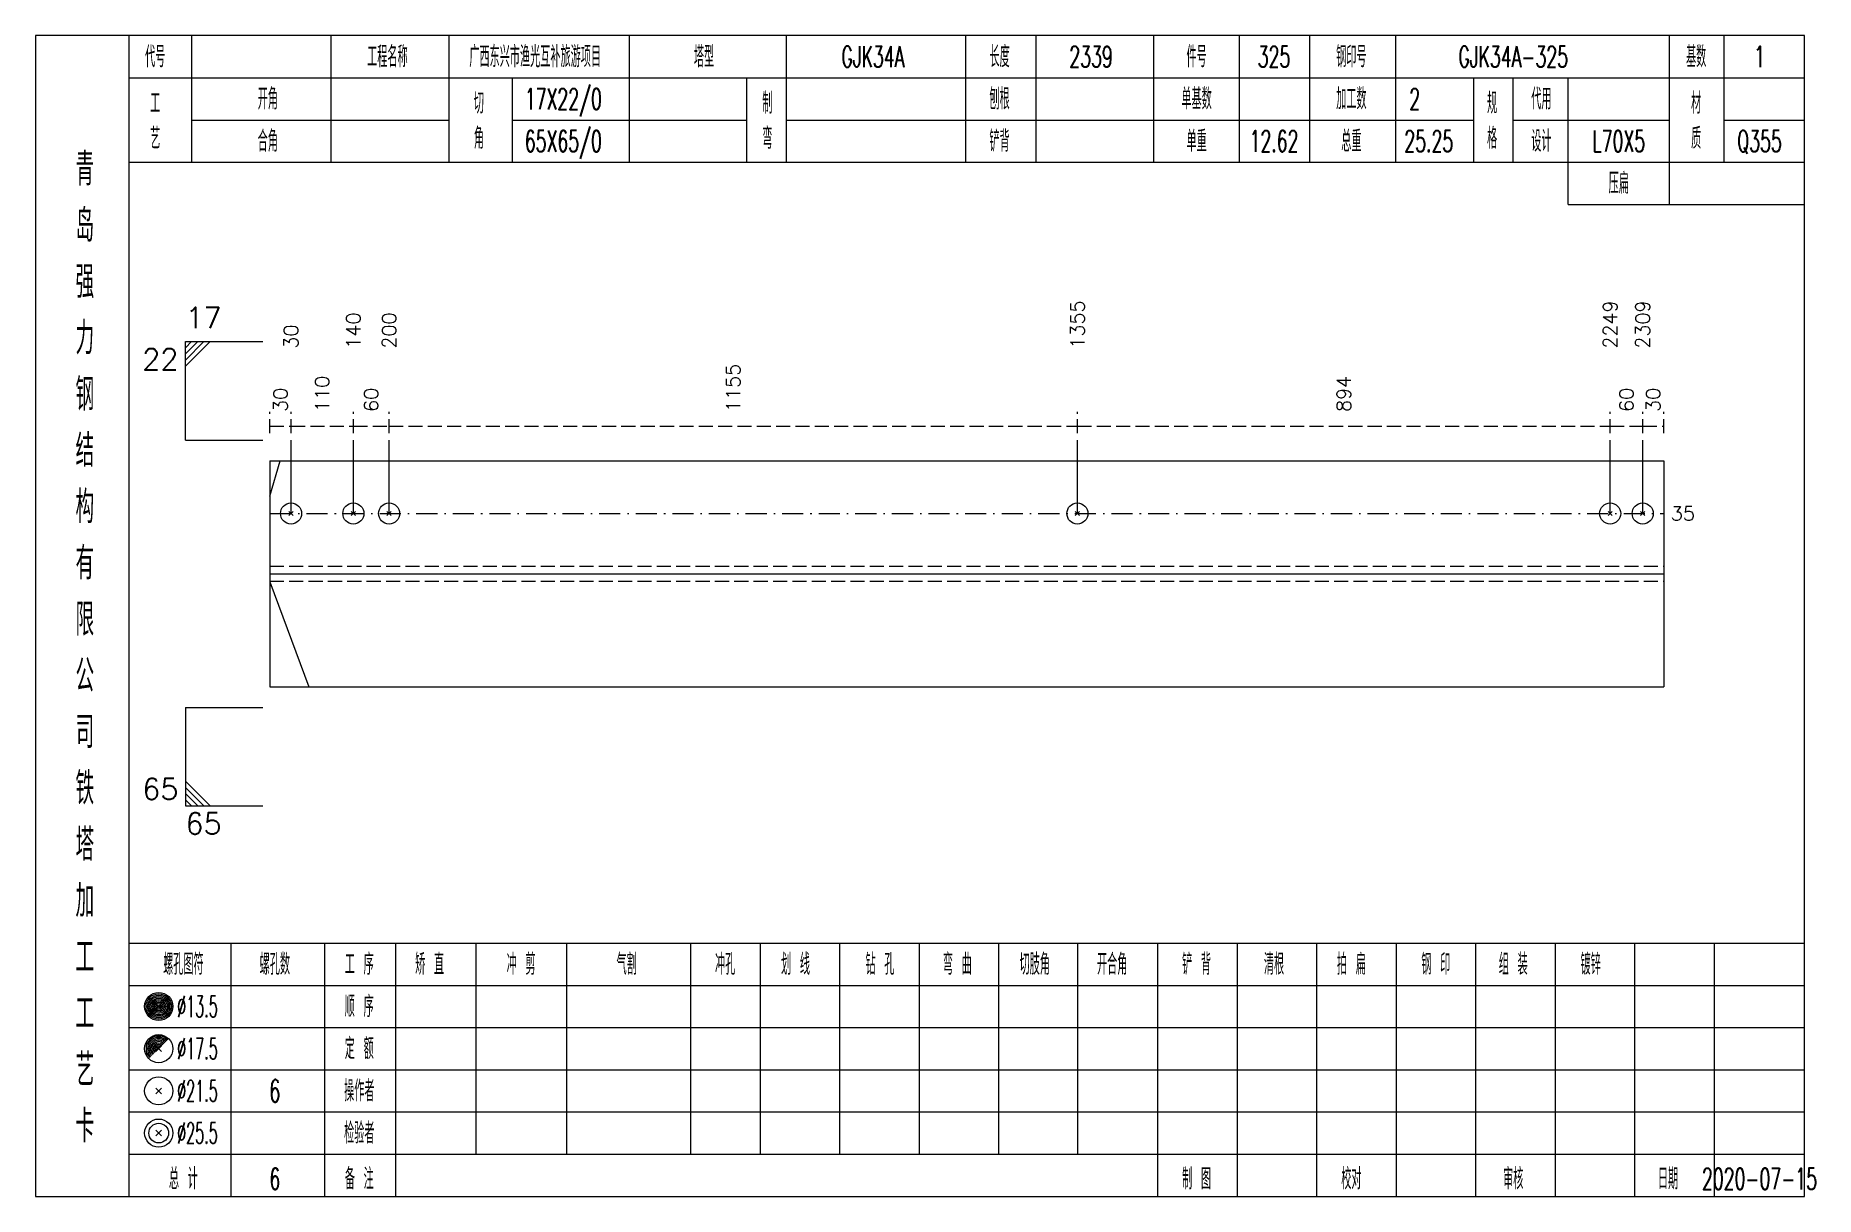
# Model space of a CAD drawing. Extents: x 0 to 2606, y -377 to 6479.
# Drawn here: x 1568.4 to 1821.3, y 5425 to 5590 of the extents above; entities that cross this region are included whole.
import ezdxf
from ezdxf.enums import TextEntityAlignment as Align

# ---------------------------------------------------------------- set-up
doc = ezdxf.new("R2010")
doc.units = 0
doc.header["$MEASUREMENT"] = 0
doc.linetypes.add('一点画线', pattern=[5.2, 3, -1, 0.2, -1])
doc.linetypes.add('虚线', pattern=[2.75, 2, -0.75])
doc.layers.get('0').update_dxf_attribs({"linetype": 'CONTINUOUS', "lineweight": 25})
doc.layers.add('1', color=7, linetype='CONTINUOUS', lineweight=25)
doc.layers.add('4', color=7, linetype='CONTINUOUS', lineweight=25)
doc.styles.get("Standard").update_dxf_attribs({"font": 'simplex.shx', "width": 0.7, "height": 3, "bigfont": 'gbhzfs.shx'})

msp = doc.modelspace()

# ---------------------------------------------------------------- texts
at = {"color": 7, "linetype": 'Continuous', "lineweight": 13}
msp.add_text('17', height=3, dxfattribs=at).set_placement((1589.7, 5547.5), align=Align.BOTTOM_LEFT)
for s, p in [('140', (1613.56, 5545.5)), ('200', (1618.64, 5545.5)), ('1355', (1716.46, 5545.5)), ('2249', (1792.18, 5545.5)), ('2309', (1796.8, 5545.5)), ('30', (1604.7, 5545.5))]:
    msp.add_text(s, height=2, rotation=90, dxfattribs=at).set_placement(p, align=Align.MIDDLE_LEFT)
msp.add_text('22', height=3, dxfattribs=at).set_placement((1588.7, 5545.5), align=Align.TOP_RIGHT)
at = {"color": 8, "linetype": 'Continuous', "lineweight": 9}
for s, p in [('1155', (1667.55, 5536.5)), ('30', (1603.2, 5536.5)), ('110', (1609.13, 5536.5)), ('60', (1616.1, 5536.5)), ('894', (1754.32, 5536.5)), ('60', (1794.49, 5536.5)), ('30', (1798.3, 5536.5))]:
    msp.add_text(s, height=2, rotation=90, dxfattribs=at).set_placement(p, align=Align.MIDDLE_LEFT)
at = {"color": 7, "linetype": 'Continuous', "lineweight": 13}
msp.add_text('35', height=2, dxfattribs=at).set_placement((1800.8, 5522.07), align=Align.MIDDLE_LEFT)
msp.add_text('65', height=3, dxfattribs=at).set_placement((1588.7, 5480.5), align=Align.BOTTOM_RIGHT)
msp.add_text('65', height=3, dxfattribs=at).set_placement((1589.7, 5479.5), align=Align.TOP_LEFT)
at = {"layer": '4', "color": 1, "linetype": 'Continuous', "lineweight": 13}
for s, height, width, p in [('代号', 3, 0.6, (1585.4, 5587)), ('工程名称', 3, 0.6, (1618.4, 5587)), ('广西东兴市渔光互补旅游项目', 3, 0.6, (1639.4, 5587)), ('塔型', 3, 0.6, (1663.4, 5587)), ('GJK34A', 3, 0.6, (1687.4, 5587)), ('长度', 3, 0.6, (1705.4, 5587)), ('2339', 3, 0.6, (1718.4, 5587)), ('件号', 3, 0.6, (1733.4, 5587)), ('325', 3, 0.6, (1744.4, 5587)), ('钢印号', 3, 0.6, (1755.4, 5587)), ('GJK34A-325', 3, 0.6, (1778.4, 5587)), ('基数', 3, 0.6, (1804.4, 5587)), ('1', 3, 0.6, (1813.4, 5587)), ('开角', 3, 0.6, (1601.4, 5581)), ('17X22/0', 3, 0.6, (1643.4, 5581)), ('刨根', 3, 0.6, (1705.4, 5581)), ('单基数', 3, 0.6, (1733.4, 5581)), ('加工数', 3, 0.6, (1755.4, 5581)), ('代用', 3, 0.6, (1782.4, 5581)), ('工', 3, 0.6, (1585.4, 5580.4)), ('切', 3, 0.6, (1631.4, 5580.4)), ('制', 3, 0.6, (1672.4, 5580.4)), ('2', 3, 0.6, (1764.4, 5581)), ('规', 3, 0.6, (1775.4, 5580.4)), ('材', 3, 0.6, (1804.4, 5580.4)), ('艺', 3, 0.6, (1585.4, 5575.4)), ('合角', 3, 0.6, (1601.4, 5575)), ('角', 3, 0.6, (1631.4, 5575.4)), ('65X65/0', 3, 0.6, (1643.4, 5575)), ('弯', 3, 0.6, (1672.4, 5575.4)), ('铲背', 3, 0.6, (1705.4, 5575)), ('单重', 3, 0.6, (1733.4, 5575)), ('12.62', 3, 0.6, (1744.4, 5575)), ('总重', 3, 0.6, (1755.4, 5575)), ('25.25', 3, 0.6, (1766.4, 5575)), ('格', 3, 0.6, (1775.4, 5575.4)), ('设计', 3, 0.6, (1782.4, 5575)), ('L70X5', 3, 0.6, (1793.4, 5575)), ('质', 3, 0.6, (1804.4, 5575.4)), ('Q355', 3, 0.6, (1813.4, 5575)), ('青', 4.6, 0.8, (1575.4, 5571)), ('压扁', 3, 0.6, (1793.4, 5569)), ('岛', 4.6, 0.8, (1575.4, 5563)), ('强', 4.6, 0.8, (1575.4, 5555)), ('力', 4.6, 0.8, (1575.4, 5547)), ('钢', 4.6, 0.8, (1575.4, 5539)), ('结', 4.6, 0.8, (1575.4, 5531)), ('构', 4.6, 0.8, (1575.4, 5523)), ('有', 4.6, 0.8, (1575.4, 5515)), ('限', 4.6, 0.8, (1575.4, 5507)), ('公', 4.6, 0.8, (1575.4, 5499)), ('司', 4.6, 0.8, (1575.4, 5491)), ('铁', 4.6, 0.8, (1575.4, 5483)), ('塔', 4.6, 0.8, (1575.4, 5475)), ('加', 4.6, 0.8, (1575.4, 5467)), ('工', 4.6, 0.8, (1575.4, 5459)), ('螺孔图符', 3, 0.6, (1589.4, 5458)), ('螺孔数', 3, 0.6, (1602.4, 5458)), ('工 序', 3, 0.6, (1614.4, 5458)), ('矫 直', 3, 0.6, (1624.4, 5458)), ('冲 剪', 3, 0.6, (1637.4, 5458)), ('气割', 3, 0.6, (1652.4, 5458)), ('冲孔', 3, 0.6, (1666.4, 5458)), ('划 线', 3, 0.6, (1676.4, 5458)), ('钻 孔', 3, 0.6, (1688.4, 5458)), ('弯 曲', 3, 0.6, (1699.4, 5458)), ('切肢角', 3, 0.6, (1710.4, 5458)), ('开合角', 3, 0.6, (1721.4, 5458)), ('铲 背', 3, 0.6, (1733.4, 5458)), ('清根', 3, 0.6, (1744.4, 5458)), ('拍 扁', 3, 0.6, (1755.4, 5458)), ('钢 印', 3, 0.6, (1767.4, 5458)), ('组 装', 3, 0.6, (1778.4, 5458)), ('镀锌', 3, 0.6, (1789.4, 5458)), ('顺 序', 3, 0.6, (1614.4, 5452)), ('工', 4.6, 0.8, (1575.4, 5451)), ('%%C13.5', 3, 0.5, (1591.4, 5452)), ('%%C17.5', 3, 0.5, (1591.4, 5446)), ('定 额', 3, 0.6, (1614.4, 5446)), ('艺', 4.6, 0.8, (1575.4, 5443)), ('%%C21.5', 3, 0.5, (1591.4, 5440)), ('6', 3.2, 0.6, (1602.4, 5440)), ('操作者', 3, 0.6, (1614.4, 5440)), ('卡', 4.6, 0.8, (1575.4, 5435)), ('检验者', 3, 0.6, (1614.4, 5434)), ('%%C25.5', 3, 0.5, (1591.4, 5434)), ('总 计', 3, 0.6, (1589.4, 5427.5)), ('6', 3, 0.6, (1602.4, 5427.5)), ('备 注', 3, 0.6, (1614.4, 5427.5)), ('制 图', 3, 0.6, (1733.4, 5427.5)), ('校对', 3, 0.6, (1755.4, 5427.5)), ('审核', 3, 0.6, (1778.4, 5427.5)), ('日期', 3, 0.6, (1800.4, 5427.5)), ('2020-07-15', 3, 0.6, (1813.4, 5427.5))]:
    msp.add_text(s, height=height, dxfattribs=dict(at, width=width)).set_placement(p, align=Align.MIDDLE_CENTER)

# ---------------------------------------------------------------- linework, layer by layer
at = {"color": 7, "linetype": 'Continuous', "lineweight": 13}
for p, q in [((1589.7, 5546.5), (1600.7, 5546.5)), ((1589.7, 5532.5), (1589.7, 5546.5)), ((1590.58, 5546.5), (1589.7, 5545.62)), ((1591.45, 5546.5), (1589.7, 5544.75)), ((1592.33, 5546.5), (1589.7, 5543.88)), ((1593.2, 5546.5), (1589.7, 5543)), ((1589.7, 5532.5), (1600.7, 5532.5)), ((1604.7, 5522.07), (1604.7, 5532.5)), ((1613.56, 5522.07), (1613.56, 5532.5)), ((1618.64, 5522.07), (1618.64, 5532.5)), ((1716.46, 5522.07), (1716.46, 5532.5)), ((1792.18, 5522.07), (1792.18, 5532.5)), ((1796.8, 5522.07), (1796.8, 5532.5)), ((1601.7, 5524.52), (1603.14, 5529.57)), ((1604.4, 5521.77), (1605, 5522.37)), ((1605, 5521.77), (1604.4, 5522.37)), ((1613.26, 5521.77), (1613.86, 5522.37)), ((1613.86, 5521.77), (1613.26, 5522.37)), ((1618.34, 5521.77), (1618.94, 5522.37)), ((1618.94, 5521.77), (1618.34, 5522.37)), ((1716.16, 5521.77), (1716.76, 5522.37)), ((1716.76, 5521.77), (1716.16, 5522.37)), ((1791.88, 5521.77), (1792.48, 5522.37)), ((1792.48, 5521.77), (1791.88, 5522.37)), ((1796.5, 5521.77), (1797.1, 5522.37)), ((1797.1, 5521.77), (1796.5, 5522.37)), ((1601.7, 5512.35), (1607.21, 5497.43)), ((1589.7, 5494.5), (1600.7, 5494.5)), ((1589.7, 5494.5), (1589.7, 5480.5)), ((1593.2, 5480.5), (1589.7, 5484)), ((1592.33, 5480.5), (1589.7, 5483.12)), ((1591.45, 5480.5), (1589.7, 5482.25)), ((1590.58, 5480.5), (1589.7, 5481.38)), ((1589.7, 5480.5), (1600.7, 5480.5))]:
    msp.add_line(p, q, dxfattribs=at)
at = {"color": 8, "linetype": '虚线', "lineweight": 9}
for p, q in [((1601.7, 5533.5), (1601.7, 5536.5)), ((1601.7, 5534.5), (1604.7, 5534.5)), ((1604.7, 5533.5), (1604.7, 5536.5)), ((1604.7, 5533.5), (1604.7, 5536.5)), ((1604.7, 5534.5), (1613.56, 5534.5)), ((1613.56, 5533.5), (1613.56, 5536.5)), ((1613.56, 5533.5), (1613.56, 5536.5)), ((1613.56, 5534.5), (1618.64, 5534.5)), ((1618.64, 5533.5), (1618.64, 5536.5)), ((1618.64, 5533.5), (1618.64, 5536.5)), ((1618.64, 5534.5), (1716.46, 5534.5)), ((1716.46, 5533.5), (1716.46, 5536.5)), ((1716.46, 5533.5), (1716.46, 5536.5)), ((1716.46, 5534.5), (1792.18, 5534.5)), ((1792.18, 5533.5), (1792.18, 5536.5)), ((1792.18, 5533.5), (1792.18, 5536.5)), ((1792.18, 5534.5), (1796.8, 5534.5)), ((1796.8, 5533.5), (1796.8, 5536.5)), ((1796.8, 5533.5), (1796.8, 5536.5)), ((1796.8, 5534.5), (1799.8, 5534.5)), ((1799.8, 5533.5), (1799.8, 5536.5))]:
    msp.add_line(p, q, dxfattribs=at)
at = {"color": 7, "linetype": 'Continuous', "lineweight": 18}
for p, q in [((1601.7, 5529.57), (1601.7, 5497.43)), ((1601.7, 5529.57), (1799.8, 5529.57)), ((1799.8, 5529.57), (1799.8, 5497.43)), ((1601.7, 5513.5), (1799.8, 5513.5))]:
    msp.add_line(p, q, dxfattribs=at)
at = {"color": 3, "linetype": '一点画线', "lineweight": 13}
msp.add_line((1601.7, 5522.07), (1799.8, 5522.07), dxfattribs=at)
at = {"color": 1, "linetype": '虚线', "lineweight": 18}
for p, q in [((1601.7, 5514.57), (1799.8, 5514.57)), ((1601.7, 5512.43), (1799.8, 5512.43))]:
    msp.add_line(p, q, dxfattribs=at)
at = {"color": 7, "linetype": 'Continuous', "lineweight": 13}
for centre in [(1604.7, 5522.07), (1613.56, 5522.07), (1618.64, 5522.07), (1716.46, 5522.07), (1792.18, 5522.07), (1796.8, 5522.07)]:
    msp.add_circle(centre, 1.5, dxfattribs=at)
at = {"layer": '1', "color": 7, "linetype": 'Continuous', "lineweight": 18}
msp.add_line((1601.7, 5497.43), (1799.8, 5497.43), dxfattribs=at)
at = {"layer": '4', "color": 1, "linetype": 'Continuous', "lineweight": 18}
for p, q in [((1581.7, 5425), (1581.7, 5590)), ((1590.6, 5572), (1590.6, 5590)), ((1610.4, 5572), (1610.4, 5590)), ((1627.2, 5572), (1627.2, 5590)), ((1652.8, 5572), (1652.8, 5590)), ((1675.1, 5572), (1675.1, 5590)), ((1700.6, 5572), (1700.6, 5590)), ((1710.6, 5572), (1710.6, 5590)), ((1727.3, 5572), (1727.3, 5590)), ((1739.5, 5572), (1739.5, 5590)), ((1749.5, 5572), (1749.5, 5590)), ((1761.7, 5572), (1761.7, 5590)), ((1800.6, 5566), (1800.6, 5590)), ((1808.4, 5572), (1808.4, 5590)), ((1581.7, 5584), (1819.8, 5584)), ((1636.2, 5572), (1636.2, 5584)), ((1669.5, 5572), (1669.5, 5584)), ((1772.8, 5572), (1772.8, 5584)), ((1778.4, 5572), (1778.4, 5584)), ((1786.2, 5566), (1786.2, 5584)), ((1590.6, 5578), (1627.2, 5578)), ((1636.2, 5578), (1669.5, 5578)), ((1675.1, 5578), (1772.8, 5578)), ((1778.4, 5578), (1800.6, 5578)), ((1808.4, 5578), (1819.8, 5578)), ((1581.7, 5572), (1819.8, 5572)), ((1786.2, 5566), (1819.8, 5566)), ((1581.7, 5461), (1819.8, 5461)), ((1596.2, 5425), (1596.2, 5461)), ((1609.5, 5425), (1609.5, 5461)), ((1619.6, 5425), (1619.6, 5461)), ((1631, 5431), (1631, 5461)), ((1643.9, 5431), (1643.9, 5461)), ((1661.5, 5431), (1661.5, 5461)), ((1671.4, 5431), (1671.4, 5461)), ((1682.7, 5431), (1682.7, 5461)), ((1694, 5431), (1694, 5461)), ((1705.3, 5431), (1705.3, 5461)), ((1716.5, 5431), (1716.5, 5461)), ((1727.9, 5431), (1727.9, 5461)), ((1739.2, 5431), (1739.2, 5461)), ((1750.5, 5431), (1750.5, 5461)), ((1761.8, 5431), (1761.8, 5461)), ((1773.1, 5431), (1773.1, 5461)), ((1784.4, 5431), (1784.4, 5461)), ((1795.7, 5431), (1795.7, 5461)), ((1807, 5431), (1807, 5461)), ((1581.7, 5455), (1819.8, 5455)), ((1581.7, 5449), (1819.8, 5449)), ((1581.7, 5443), (1819.8, 5443)), ((1581.7, 5437), (1819.8, 5437)), ((1581.7, 5431), (1819.8, 5431)), ((1727.9, 5425), (1727.9, 5431)), ((1739.2, 5425), (1739.2, 5431)), ((1750.5, 5425), (1750.5, 5431)), ((1761.8, 5425), (1761.8, 5431)), ((1773.1, 5425), (1773.1, 5431)), ((1784.4, 5425), (1784.4, 5431)), ((1795.7, 5425), (1795.7, 5431)), ((1807, 5425), (1807, 5431))]:
    msp.add_line(p, q, dxfattribs=at)
at = {"layer": '4', "color": 7, "linetype": 'Continuous', "lineweight": 13}
for p, q in [((1585.7, 5451.8), (1586.1, 5452.2)), ((1586.1, 5451.8), (1585.7, 5452.2)), ((1585.5, 5439.6), (1586.3, 5440.4)), ((1586.3, 5439.6), (1585.5, 5440.4)), ((1585.5, 5433.6), (1586.3, 5434.4)), ((1586.3, 5433.6), (1585.5, 5434.4))]:
    msp.add_line(p, q, dxfattribs=at)
at = {"layer": '4', "color": 7, "linetype": 'Continuous', "lineweight": 0}
for p, q in [((1585.5, 5445.6), (1586.3, 5446.4)), ((1585.5, 5446.4), (1586.3, 5445.6))]:
    msp.add_line(p, q, dxfattribs=at)
at = {"layer": '4', "color": 1, "linetype": 'Continuous', "lineweight": 18}
msp.add_lwpolyline([(1568.4, 5590), (1568.4, 5425), (1819.8, 5425), (1819.8, 5590)], close=True, dxfattribs=at)
at = {"layer": '4', "color": 7, "linetype": 'Continuous', "lineweight": 13}
for centre, radius in [((1585.9, 5452), 2), ((1585.9, 5452), 1.8), ((1585.9, 5452), 1.6), ((1585.9, 5452), 1.4), ((1585.9, 5452), 1.2), ((1585.9, 5452), 1), ((1585.9, 5452), 0.8), ((1585.9, 5452), 0.6), ((1585.9, 5452), 0.4), ((1585.9, 5452), 0.2), ((1585.9, 5446), 2), ((1585.9, 5440), 2), ((1585.9, 5434), 2), ((1585.9, 5434), 1.4)]:
    msp.add_circle(centre, radius, dxfattribs=at)
for radius in [1.8, 1.6, 1.4, 1.2, 1, 0.8, 0.6, 0.4, 0.2]:
    msp.add_arc((1585.9, 5446), radius, 45, 225, dxfattribs=at)

msp.set_redraw_order([(e.dxf.handle, doc.entitydb.next_handle()) for e in msp.query("TEXT MTEXT ATTDEF DIMENSION ARC_DIMENSION")])  # texts and dimensions are drawn at this point

doc.saveas('drawing.dxf')
